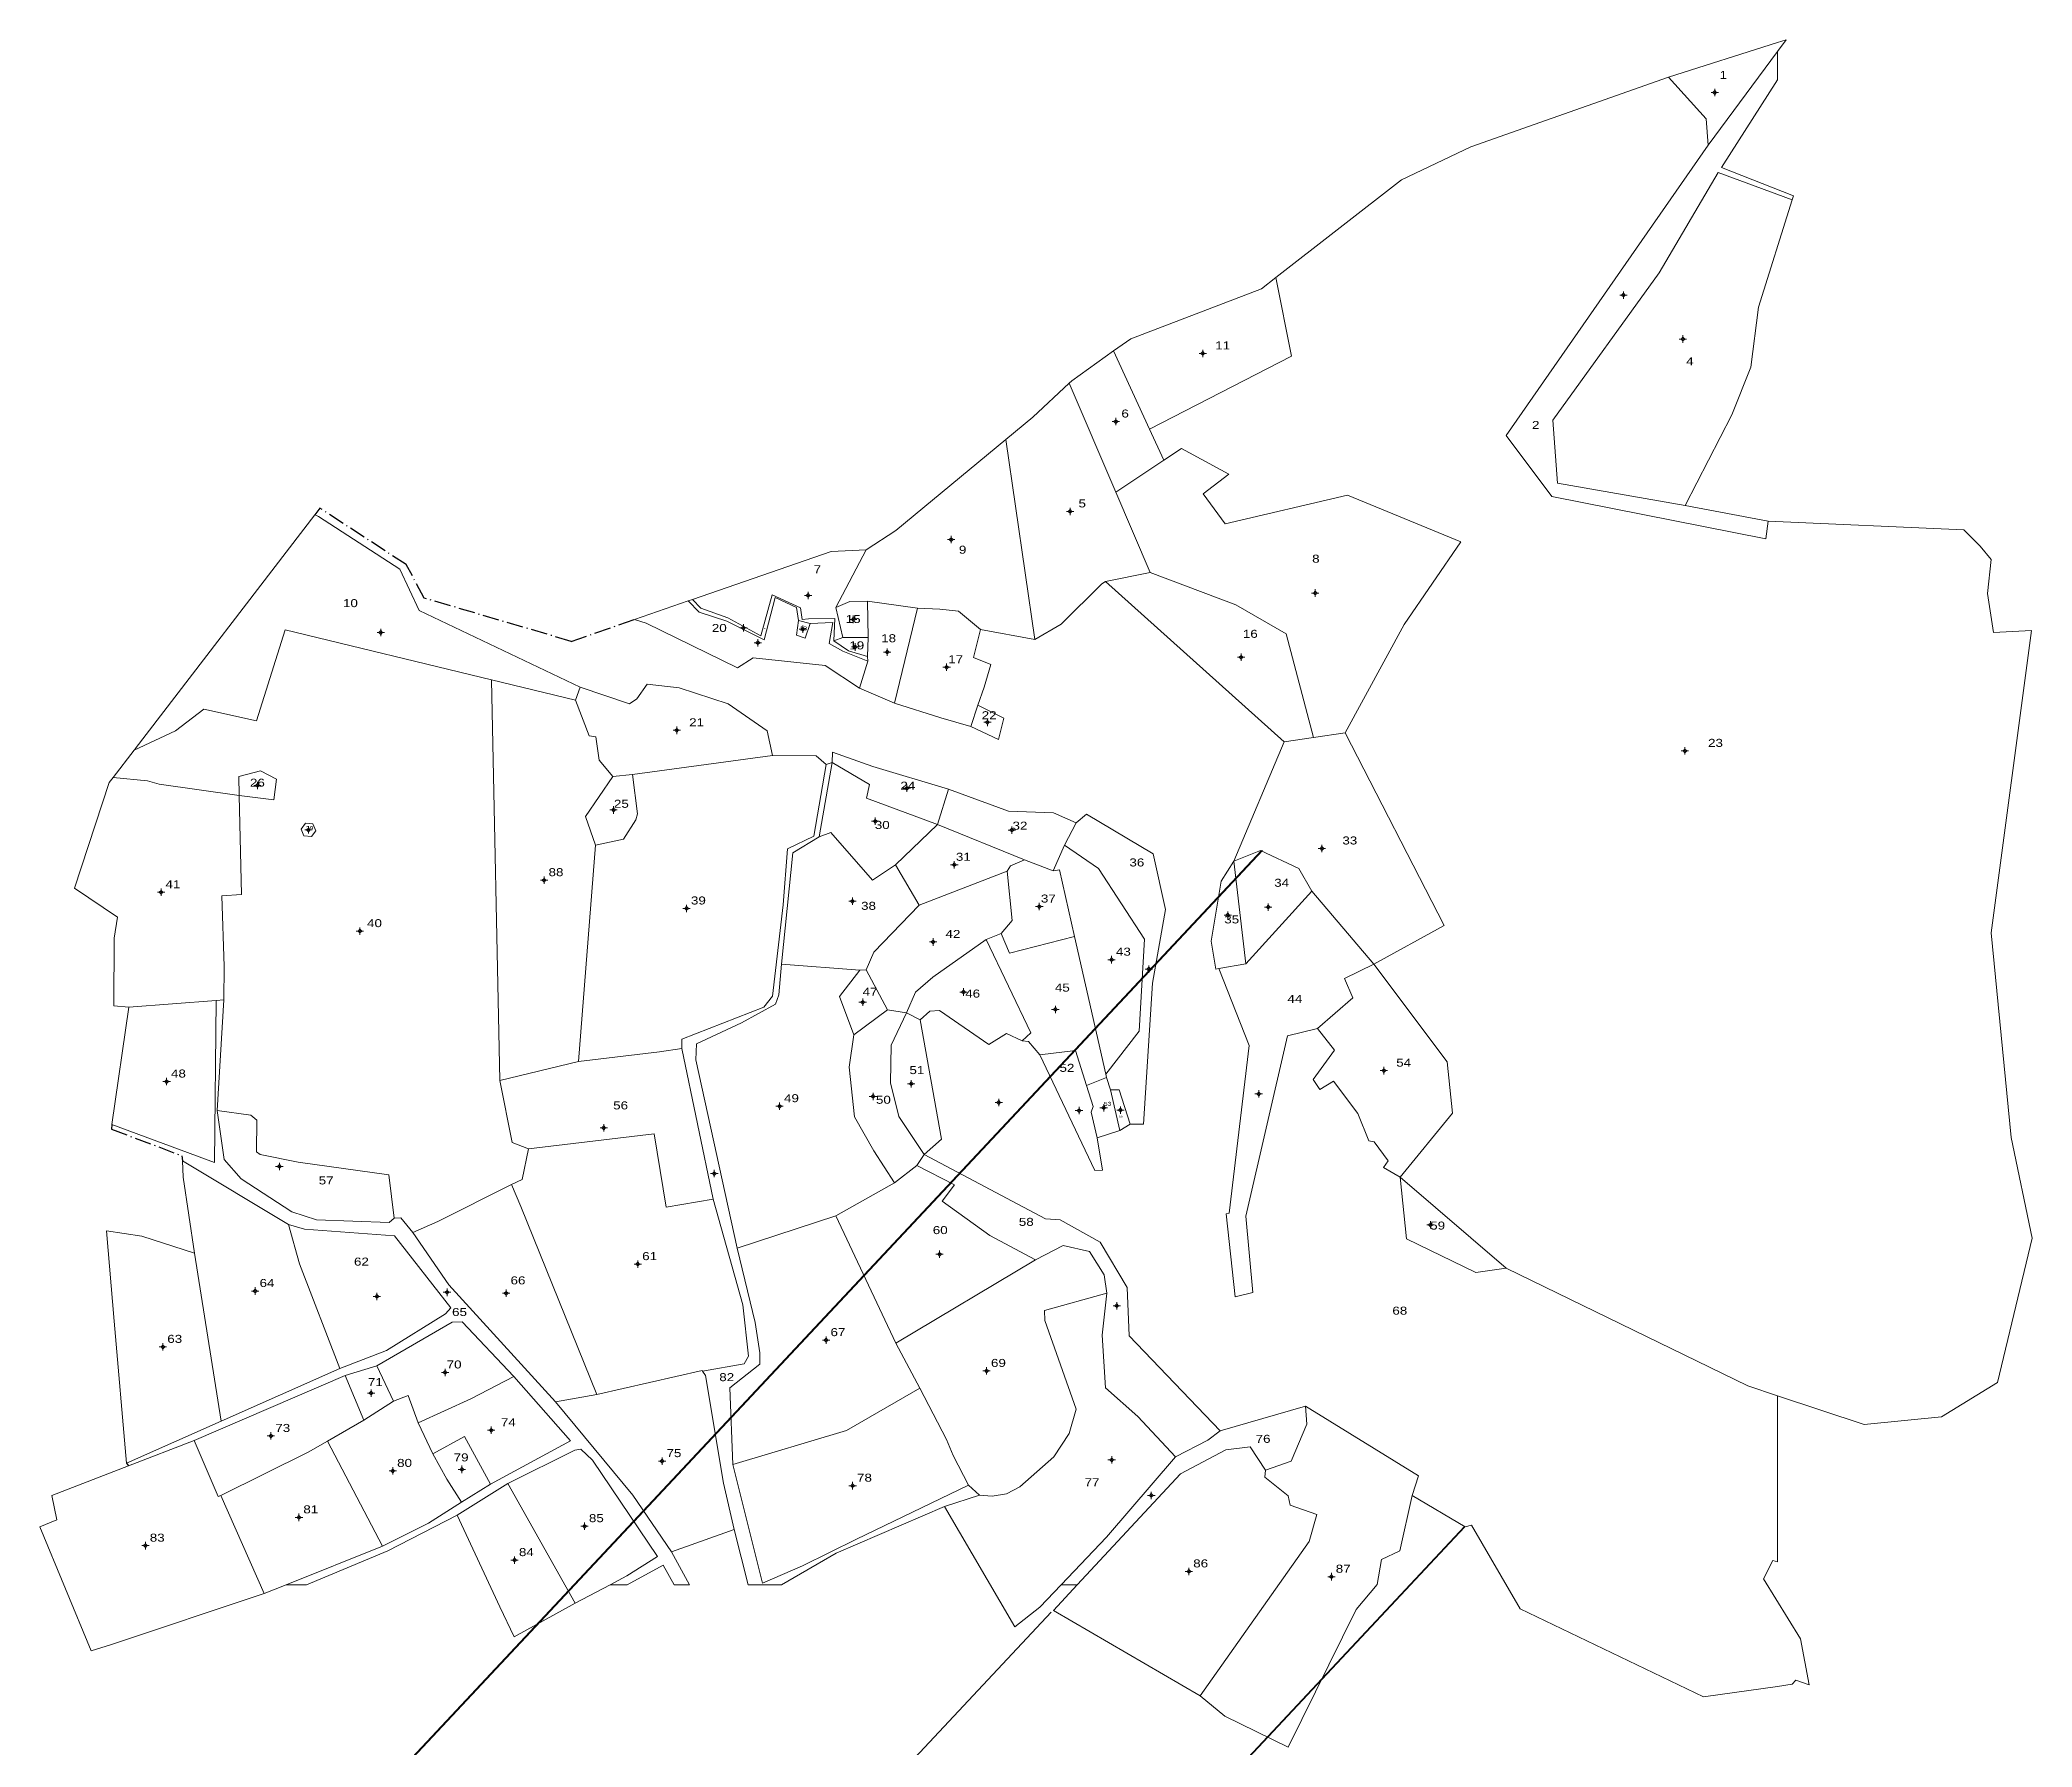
# Model space of a CAD drawing. Header units: metres. Extents: x -21474836 to 364086, y -21474836 to 1839520.
# Drawn here: x 363414 to 364086, y 1838945 to 1839520 of the extents above; entities that cross this region are included whole.
import ezdxf

# ---------------------------------------------------------------- set-up
doc = ezdxf.new("R2010")
doc.units = ezdxf.units.M
doc.header["$LTSCALE"] = 1.1
doc.linetypes.add('DOT_DASHED', pattern=[7.7, 5, -1.2, 0.3, -1.2])
doc.layers.add('10', color=7, linetype='Continuous', lineweight=13)
doc.layers.add('11', color=7, linetype='Continuous', lineweight=13)
doc.layers.add('15', color=7, linetype='Continuous')

msp = doc.modelspace()

# ---------------------------------------------------------------- texts
at = {"layer": '15'}
for s, height, width, p in [('1', 2.7, 1.25, (363980.49, 1839507.22)), ('11', 2.7, 1.25, (363810.53, 1839416.13)), ('4', 2.7, 1.25, (363969.23, 1839410.77)), ('6', 2.7, 1.25, (363778.93, 1839393.16)), ('2', 2.7, 1.25, (363917.29, 1839389.32)), ('5', 2.7, 1.25, (363764.47, 1839362.89)), ('9', 2.7, 1.25, (363724.18, 1839347.29)), ('7', 2.7, 1.25, (363675.25, 1839340.72)), ('8', 2.7, 1.25, (363843.2, 1839344.27)), ('10', 2.7, 1.25, (363516.63, 1839329.3)), ('20', 2.7, 1.25, (363640.92, 1839320.93)), ('13', 1.35, 1.25, (363670.5, 1839321.46)), ('15', 2.7, 1.25, (363686.03, 1839323.95)), ('14', 0.338, 1.3, (363658.6, 1839321.96)), ('19', 2.7, 1.25, (363687.24, 1839315.06)), ('18', 2.7, 1.25, (363697.98, 1839317.48)), ('16', 2.7, 1.25, (363819.85, 1839318.96)), ('17', 2.7, 1.25, (363720.58, 1839310.4)), ('21', 2.7, 1.25, (363633.28, 1839289.16)), ('22', 2.7, 1.25, (363731.86, 1839291.54)), ('23', 2.7, 1.25, (363976.61, 1839282.23)), ('26', 2.7, 1.25, (363485.28, 1839268.81)), ('24', 2.7, 1.25, (363704.44, 1839267.81)), ('25', 2.7, 1.25, (363607.93, 1839261.71)), ('30', 2.7, 1.25, (363695.83, 1839254.57)), ('32', 2.7, 1.25, (363742.24, 1839254.33)), ('29', 1.35, 1.25, (363504.13, 1839254.18)), ('33', 2.7, 1.25, (363853.38, 1839249.35)), ('31', 2.7, 1.25, (363723.16, 1839243.86)), ('36', 2.7, 1.25, (363781.62, 1839241.95)), ('41', 2.7, 1.25, (363456.82, 1839234.6)), ('88', 2.7, 1.25, (363585.9, 1839238.67)), ('34', 2.7, 1.25, (363830.41, 1839235.1)), ('39', 2.7, 1.25, (363633.88, 1839229.14)), ('38', 2.7, 1.25, (363691.21, 1839227.34)), ('37', 2.7, 1.25, (363751.81, 1839229.79)), ('40', 2.7, 1.25, (363524.74, 1839221.5)), ('35', 2.7, 1.25, (363813.59, 1839222.76)), ('42', 2.7, 1.25, (363719.65, 1839217.86)), ('43', 2.7, 1.25, (363777.08, 1839211.9)), ('45', 2.7, 1.25, (363756.51, 1839199.78)), ('47', 2.7, 1.25, (363691.72, 1839198.38)), ('46', 2.7, 1.25, (363726.3, 1839197.78)), ('44', 2.7, 1.25, (363834.88, 1839196)), ('52', 2.7, 1.25, (363758.06, 1839172.76)), ('54', 2.7, 1.25, (363871.53, 1839174.51)), ('48', 2.7, 1.25, (363458.68, 1839170.85)), ('51', 2.7, 1.25, (363707.5, 1839172.01)), ('56', 2.7, 1.25, (363607.68, 1839160.11)), ('49', 2.7, 1.25, (363665.24, 1839162.54)), ('50', 2.7, 1.25, (363696.22, 1839162.01)), ('53', 1.35, 1.25, (363773.02, 1839161.31)), ('55', 0.675, 1.25, (363778.16, 1839157.46)), ('57', 2.7, 1.25, (363508.45, 1839134.84)), ('58', 2.7, 1.25, (363744.36, 1839120.88)), ('59', 2.7, 1.25, (363882.98, 1839119.63)), ('60', 2.7, 1.25, (363715.37, 1839118.11)), ('62', 2.7, 1.25, (363520.34, 1839107.49)), ('61', 2.7, 1.25, (363617.45, 1839109.34)), ('64', 2.7, 1.25, (363488.52, 1839100.28)), ('66', 2.7, 1.25, (363573.09, 1839101.17)), ('65', 2.7, 1.25, (363553.39, 1839090.52)), ('68', 2.7, 1.25, (363870.23, 1839090.97)), ('63', 2.7, 1.25, (363457.43, 1839081.47)), ('67', 2.7, 1.25, (363680.91, 1839083.73)), ('70', 2.7, 1.25, (363551.57, 1839072.85)), ('69', 2.7, 1.25, (363734.98, 1839073.36)), ('71', 2.7, 1.25, (363525.01, 1839066.9)), ('82', 2.7, 1.25, (363643.42, 1839068.57)), ('74', 2.7, 1.25, (363569.84, 1839053.37)), ('73', 2.7, 1.25, (363493.82, 1839051.46)), ('76', 2.7, 1.25, (363824.16, 1839047.79)), ('80', 2.7, 1.25, (363534.87, 1839039.68)), ('79', 2.7, 1.25, (363553.93, 1839041.54)), ('75', 2.7, 1.25, (363625.64, 1839042.98)), ('78', 2.7, 1.25, (363689.84, 1839034.71)), ('77', 2.7, 1.25, (363766.51, 1839033.16)), ('81', 2.7, 1.25, (363503.27, 1839024.04)), ('85', 2.7, 1.25, (363599.5, 1839021.07)), ('83', 2.7, 1.25, (363451.53, 1839014.5)), ('84', 2.7, 1.25, (363575.92, 1839009.63)), ('86', 2.7, 1.25, (363803.13, 1839005.83)), ('87', 2.7, 1.25, (363851.15, 1839004.04))]:
    msp.add_text(s, height=height, dxfattribs=dict(at, width=width)).set_placement(p)

# ---------------------------------------------------------------- hatches: boundary and pattern name
at = {"layer": '11'}
for points in [[(363979.01, 1839502.65, 1), (363978.71, 1839502.65, 1)], [(363948.23, 1839434.41, 1), (363947.93, 1839434.41, 1)], [(363968.28, 1839419.62, 1), (363967.98, 1839419.62, 1)], [(363806.51, 1839414.78, 1), (363806.21, 1839414.78, 1)], [(363777.2, 1839391.82, 1), (363776.9, 1839391.82, 1)], [(363761.8, 1839361.54, 1), (363761.5, 1839361.54, 1)], [(363721.72, 1839352.07, 1), (363721.42, 1839352.07, 1)], [(363673.5, 1839333.24, 1), (363673.2, 1839333.24, 1)], [(363844.37, 1839334.06, 1), (363844.07, 1839334.06, 1)], [(363688.71, 1839325.19, 1), (363688.41, 1839325.19, 1)], [(363529.52, 1839320.76, 1), (363529.22, 1839320.76, 1)], [(363651.71, 1839322.31, 1), (363651.41, 1839322.31, 1)], [(363656.56, 1839317.3, 1), (363656.26, 1839317.3, 1)], [(363671.73, 1839321.85, 1), (363671.43, 1839321.85, 1)], [(363689.41, 1839315.88, 1), (363689.11, 1839315.88, 1)], [(363700.19, 1839314.15, 1), (363699.89, 1839314.15, 1)], [(363819.4, 1839312.42, 1), (363819.1, 1839312.42, 1)], [(363720.19, 1839309.06, 1), (363719.89, 1839309.06, 1)], [(363733.94, 1839290.5, 1), (363733.64, 1839290.5, 1)], [(363629.25, 1839287.81, 1), (363628.95, 1839287.81, 1)], [(363968.95, 1839280.88, 1), (363968.65, 1839280.88, 1)], [(363487.94, 1839269.25, 1), (363487.64, 1839269.25, 1)], [(363706.79, 1839268.29, 1), (363706.49, 1839268.29, 1)], [(363607.96, 1839260.98, 1), (363607.66, 1839260.98, 1)], [(363696.15, 1839257.18, 1), (363695.85, 1839257.18, 1)], [(363505.13, 1839254.28, 1), (363504.83, 1839254.28, 1)], [(363742.16, 1839254.19, 1), (363741.86, 1839254.19, 1)], [(363722.77, 1839242.52, 1), (363722.47, 1839242.52, 1)], [(363846.65, 1839248.01, 1), (363846.35, 1839248.01, 1)], [(363584.57, 1839237.32, 1), (363584.27, 1839237.32, 1)], [(363455.49, 1839233.26, 1), (363455.19, 1839233.26, 1)], [(363688.45, 1839230.22, 1), (363688.15, 1839230.22, 1)], [(363632.56, 1839227.8, 1), (363632.26, 1839227.8, 1)], [(363751.42, 1839228.44, 1), (363751.12, 1839228.44, 1)], [(363814.93, 1839225.53, 1), (363814.63, 1839225.53, 1)], [(363828.56, 1839228.24, 1), (363828.26, 1839228.24, 1)], [(363522.47, 1839220.16, 1), (363522.17, 1839220.16, 1)], [(363715.63, 1839216.51, 1), (363715.33, 1839216.51, 1)], [(363775.75, 1839210.55, 1), (363775.45, 1839210.55, 1)], [(363788.32, 1839207.35, 1), (363788.02, 1839207.35, 1)], [(363691.9, 1839196.22, 1), (363691.6, 1839196.22, 1)], [(363725.87, 1839199.65, 1), (363725.57, 1839199.65, 1)], [(363756.82, 1839193.78, 1), (363756.52, 1839193.78, 1)], [(363457.36, 1839169.5, 1), (363457.06, 1839169.5, 1)], [(363708.25, 1839168.76, 1), (363707.95, 1839168.76, 1)], [(363867.51, 1839173.17, 1), (363867.21, 1839173.17, 1)], [(363695.39, 1839164.5, 1), (363695.09, 1839164.5, 1)], [(363737.75, 1839162.43, 1), (363737.45, 1839162.43, 1)], [(363825.33, 1839165.33, 1), (363825.03, 1839165.33, 1)], [(363663.91, 1839161.2, 1), (363663.61, 1839161.2, 1)], [(363764.79, 1839159.74, 1), (363764.49, 1839159.74, 1)], [(363773.11, 1839160.66, 1), (363772.81, 1839160.66, 1)], [(363778.76, 1839159.89, 1), (363778.46, 1839159.89, 1)], [(363604.65, 1839153.91, 1), (363604.35, 1839153.91, 1)], [(363495.35, 1839140.9, 1), (363495.05, 1839140.9, 1)], [(363641.91, 1839138.5, 1), (363641.61, 1839138.5, 1)], [(363883.2, 1839121.2, 1), (363882.9, 1839121.2, 1)], [(363616.12, 1839108, 1), (363615.82, 1839108, 1)], [(363717.8, 1839111.32, 1), (363717.5, 1839111.32, 1)], [(363487.2, 1839098.94, 1), (363486.9, 1839098.94, 1)], [(363528.22, 1839097.1, 1), (363527.92, 1839097.1, 1)], [(363551.84, 1839098.5, 1), (363551.54, 1839098.5, 1)], [(363571.77, 1839098.18, 1), (363571.47, 1839098.18, 1)], [(363777.51, 1839093.98, 1), (363777.21, 1839093.98, 1)], [(363679.58, 1839082.38, 1), (363679.28, 1839082.38, 1)], [(363456.11, 1839080.12, 1), (363455.81, 1839080.12, 1)], [(363551.18, 1839071.5, 1), (363550.88, 1839071.5, 1)], [(363733.66, 1839072.02, 1), (363733.36, 1839072.02, 1)], [(363526.24, 1839064.56, 1), (363525.94, 1839064.56, 1)], [(363492.49, 1839050.12, 1), (363492.19, 1839050.12, 1)], [(363566.75, 1839052.03, 1), (363566.45, 1839052.03, 1)], [(363624.31, 1839041.63, 1), (363624.01, 1839041.63, 1)], [(363775.8, 1839042.04, 1), (363775.5, 1839042.04, 1)], [(363533.54, 1839038.34, 1), (363533.24, 1839038.34, 1)], [(363556.86, 1839038.86, 1), (363556.56, 1839038.86, 1)], [(363688.52, 1839033.36, 1), (363688.22, 1839033.36, 1)], [(363789.16, 1839030.06, 1), (363788.86, 1839030.06, 1)], [(363501.95, 1839022.7, 1), (363501.65, 1839022.7, 1)], [(363598.18, 1839019.72, 1), (363597.88, 1839019.72, 1)], [(363450.2, 1839013.16, 1), (363449.9, 1839013.16, 1)], [(363574.59, 1839008.28, 1), (363574.29, 1839008.28, 1)], [(363801.81, 1839004.49, 1), (363801.51, 1839004.49, 1)], [(363849.83, 1839002.7, 1), (363849.53, 1839002.7, 1)]]:
    msp.add_hatch(color=256, dxfattribs=at).paths.add_polyline_path(points)

# ---------------------------------------------------------------- linework, layer by layer
at = {"layer": '10'}
for p, q in [((363963.31, 1839507.81), (364000, 1839519.47)), ((364000, 1839519.47), (364002.9, 1839520.39)), ((363782.06, 1839419.72), (363826.16, 1839436.56)), ((363776.28, 1839415.6), (363782.06, 1839419.72)), ((363776.28, 1839415.6), (363788.44, 1839389.27)), ((363761.31, 1839404.72), (363777.01, 1839368.03)), ((363749.73, 1839318.36), (363740.01, 1839385.78)), ((363777.01, 1839368.03), (363793.27, 1839378.82)), ((363777.01, 1839368.03), (363788.6, 1839340.96)), ((363996.88, 1839358.27), (363968.89, 1839363.53)), ((363446.56, 1839281.57), (363507.1, 1839360.36)), ((363702.87, 1839355.09), (363692.94, 1839348.58)), ((363634.4, 1839331.87), (363681.17, 1839348)), ((363692.94, 1839348.58), (363681.17, 1839348)), ((363682.73, 1839329.21), (363692.94, 1839348.58)), ((363773.62, 1839337.96), (363833.75, 1839283.89)), ((363614.86, 1839325.13), (363632.98, 1839331.38)), ((363670.08, 1839324.81), (363674.08, 1839323.74)), ((363685.06, 1839319.1), (363682.03, 1839317.9)), ((363685.06, 1839319.1), (363693.6, 1839319.06)), ((363731.49, 1839321.79), (363749.73, 1839318.36)), ((363690.72, 1839302.03), (363693.5, 1839311.12)), ((363566.66, 1839304.76), (363594.99, 1839297.97)), ((363569.47, 1839169.88), (363566.66, 1839304.76)), ((363816.84, 1839243.69), (363833.75, 1839283.89)), ((363446.3, 1839281.15), (363439.17, 1839271.95)), ((363614.18, 1839272.87), (363661.31, 1839279.38)), ((363677.08, 1839251.98), (363681.48, 1839277.01)), ((363679.4, 1839276.31), (363681.48, 1839277.01)), ((363607.56, 1839272.25), (363614.18, 1839272.87)), ((363716.93, 1839256.1), (363720.64, 1839267.95)), ((363702.78, 1839242.47), (363716.93, 1839256.1)), ((363716.93, 1839256.1), (363746.29, 1839244.14)), ((363759.77, 1839249.1), (363763.66, 1839256.6)), ((363601.71, 1839249.09), (363595.97, 1839176.21)), ((363755.91, 1839240.43), (363759.77, 1839249.1)), ((-21474836.48, -21474836.48), (363826.12, 1839247.37)), ((-21474836.48, -21474836.48), (363826.43, 1839247.37)), ((363746.29, 1839244.14), (363755.91, 1839240.43)), ((363710.81, 1839228.93), (363740.38, 1839240.41)), ((363755.91, 1839240.43), (363758.11, 1839240.79)), ((363758.11, 1839240.79), (363763.17, 1839218.37)), ((363426.16, 1839234.68), (363440.68, 1839224.87)), ((363439.58, 1839217.84), (363440.68, 1839224.87)), ((363733.4, 1839217.35), (363738.41, 1839219.36)), ((363763.17, 1839218.37), (363773.65, 1839172)), ((363811.72, 1839207.54), (363820.83, 1839209.12)), ((363692.97, 1839207.16), (363690.76, 1839206.99)), ((363700.15, 1839193.67), (363692.97, 1839207.16)), ((363473.87, 1839196.8), (363476.52, 1839197.01)), ((363476.52, 1839197.01), (363474.21, 1839159.75)), ((363688.77, 1839185.27), (363700.15, 1839193.67)), ((363773.85, 1839170.81), (363767.12, 1839168.2)), ((363773.65, 1839172), (363773.85, 1839170.81)), ((363775.25, 1839166.74), (363773.85, 1839170.81)), ((363775.25, 1839166.74), (363778.45, 1839153.04)), ((363781.93, 1839155.09), (363778.45, 1839153.04)), ((363770.76, 1839150.5), (363778.45, 1839153.04)), ((363682.67, 1839124.28), (363702.44, 1839135.33)), ((363908.56, 1839106.63), (363872.91, 1839137.25)), ((363649.45, 1839113.38), (363682.67, 1839124.28)), ((363682.67, 1839124.28), (363702.87, 1839081.4)), ((363750.03, 1839109.48), (363702.87, 1839081.4)), ((363908.56, 1839106.63), (363990.06, 1839066.97)), ((363702.87, 1839081.4), (363711, 1839066.16)), ((363517.4, 1839070.53), (363466.54, 1839048.56)), ((363528.09, 1839073.75), (363517.4, 1839070.53)), ((363517.4, 1839070.53), (363523.63, 1839055.38)), ((363528.09, 1839073.75), (363533.6, 1839061.8)), ((363523.63, 1839055.38), (363533.6, 1839061.8)), ((363588.26, 1839061.58), (363602.16, 1839064.11)), ((363990.06, 1839066.97), (364000, 1839063.66)), ((364000, 1839063.66), (364029.15, 1839053.96)), ((363443.7, 1839040.99), (363475.57, 1839055.05)), ((363511.47, 1839048.33), (363523.63, 1839055.38)), ((363541.94, 1839054.48), (363546.96, 1839044.05)), ((363812.16, 1839051.88), (363840.92, 1839060.11)), ((363444.4, 1839040.05), (363466.54, 1839048.56)), ((363797.2, 1839043.05), (363773.92, 1839016)), ((363418.52, 1839030.09), (363444.4, 1839040.05)), ((363594.87, 1838993.8), (363572.21, 1839034.15)), ((363764.07, 1839000), (363798.81, 1839037.39)), ((363475.43, 1839030.09), (363490.13, 1838997.06)), ((363556.55, 1839027.81), (363566.34, 1839033.9)), ((363727.42, 1839033.58), (363731.13, 1839030.14)), ((363876.93, 1839030), (363894.77, 1839019.54)), ((-21474836.48, -21474836.48), (363894.48, 1839019.66)), ((-21474836.48, -21474836.48), (363894.48, 1839019.43)), ((363648.4, 1839018.56), (363653.11, 1839000)), ((363758.65, 1839000), (363773.92, 1839016)), ((363894.77, 1839019.54), (363896.95, 1839020.04)), ((363504.39, 1839000), (363497.5, 1839000)), ((363751.47, 1838992.48), (363758.65, 1839000)), ((363756.05, 1838991.37), (363764.07, 1839000)), ((363764.07, 1839000), (363758.65, 1839000)), ((-21474836.48, -21474836.48), (363755.21, 1838990.75)), ((363756.05, 1838991.37), (363805.5, 1838962.55)), ((363975.12, 1838962.22), (364000, 1838965.77)), ((364000, 1838965.77), (364004.89, 1838966.47))]:
    msp.add_line(p, q, dxfattribs=at)
at = {"layer": '10', "linetype": 'DOT_DASHED'}
for p, q in [((363632.98, 1839331.38), (363634.4, 1839331.87)), ((363446.46, 1839281.36), (363446.3, 1839281.15)), ((363446.56, 1839281.57), (363446.46, 1839281.36))]:
    msp.add_line(p, q, dxfattribs=at)
at = {"layer": '10', "linetype": 'DOT_DASHED', "lineweight": 25}
for p, q in [((363593.54, 1839317.78), (363614.86, 1839325.13)), ((363462.37, 1839144.52), (363462.53, 1839142.82)), ((363443.7, 1839040.99), (363444.4, 1839040.05))]:
    msp.add_line(p, q, dxfattribs=at)
at = {"layer": '10'}
for points in [[(363976.62, 1839484.91), (364000, 1839516.47), (364002.9, 1839520.39)], [(364000, 1839516.47), (364000, 1839506.96), (363981.12, 1839477.36), (364005.35, 1839467.81), (364004.93, 1839466.46)], [(363963.31, 1839507.81), (363896.64, 1839484.39), (363873.3, 1839473.22)], [(363963.31, 1839507.81), (363975.94, 1839493.78), (363976.62, 1839484.91)], [(364029.15, 1839053.96), (364055.21, 1839056.56), (364074.08, 1839068.17), (364085.81, 1839116.77), (364078.76, 1839150.66), (364071.97, 1839219.55), (364085.64, 1839321.44), (364072.8, 1839320.8), (364070.73, 1839333.93), (364071.95, 1839345.4), (364068.32, 1839349.86), (364062.76, 1839355.37), (363996.88, 1839358.27), (363996.06, 1839352.35), (363923.93, 1839366.57), (363908.52, 1839387.11), (363976.62, 1839484.91)], [(363826.16, 1839436.56), (363830.96, 1839440.29), (363873.3, 1839473.22)], [(363830.96, 1839440.29), (363836.25, 1839413.81), (363788.44, 1839389.27)], [(363761.31, 1839404.72), (363762.23, 1839405.58), (363776.28, 1839415.6)], [(363702.87, 1839355.09), (363740.01, 1839385.78), (363749.1, 1839393.29), (363761.31, 1839404.72)], [(363788.44, 1839389.27), (363793.27, 1839378.82), (363799.23, 1839382.78)], [(363799.23, 1839382.78), (363815.13, 1839374.09), (363806.52, 1839367.43), (363813.87, 1839357.34), (363855.12, 1839367.06), (363893.34, 1839351.31), (363874.24, 1839323.42), (363854.28, 1839286.93)], [(363596.5, 1839302.37), (363542.25, 1839328.17), (363535.8, 1839342.14), (363508.38, 1839359.88), (363507.1, 1839360.36)], [(363749.73, 1839318.36), (363758.64, 1839323.55), (363772.32, 1839337.14), (363773.62, 1839337.96)], [(363843.64, 1839285.35), (363834.39, 1839320.3), (363817.46, 1839330.09), (363788.6, 1839340.96), (363773.62, 1839337.96)], [(363632.98, 1839331.38), (363636.69, 1839327.63), (363645.94, 1839324.63), (363658.56, 1839318.3), (363662.22, 1839332.57), (363669.48, 1839329.15), (363670.08, 1839324.81)], [(363682.03, 1839317.9), (363682.36, 1839325.49), (363673.51, 1839325.37), (363671.41, 1839325.09), (363670.83, 1839329.08), (363661.29, 1839333.5), (363657.46, 1839319.62), (363646.34, 1839325.73), (363637.2, 1839328.91), (363634.4, 1839331.87)], [(363693.32, 1839331.32), (363687.41, 1839331.23), (363682.73, 1839329.21), (363685.06, 1839319.1)], [(363693.32, 1839331.32), (363710.23, 1839328.97), (363702.47, 1839296.98), (363690.72, 1839302.03)], [(363693.5, 1839311.12), (363693.39, 1839312.66), (363693.6, 1839319.06), (363693.32, 1839331.32)], [(363614.86, 1839325.13), (363618.82, 1839323.92), (363649.59, 1839308.82), (363654.85, 1839312.23), (363679.12, 1839309.63), (363690.72, 1839302.03)], [(363670.08, 1839324.81), (363669.5, 1839319.87), (363672.42, 1839318.89), (363674.08, 1839323.74), (363681.72, 1839324.09), (363680.47, 1839317.07), (363685.01, 1839314.42), (363693.5, 1839311.12)], [(363710.23, 1839328.97), (363717.73, 1839328.6), (363723.98, 1839327.96), (363731.49, 1839321.79), (363729.11, 1839312.31), (363734.94, 1839309.93), (363732.68, 1839302.3), (363730.58, 1839296.25)], [(363446.3, 1839281.15), (363460.22, 1839287.67), (363469.77, 1839294.92), (363487.47, 1839291.03), (363497.18, 1839321.66), (363566.66, 1839304.76)], [(363682.03, 1839317.9), (363687, 1839314.55), (363693.39, 1839312.66)], [(363594.99, 1839297.97), (363596.5, 1839302.37), (363613.21, 1839296.7), (363615.65, 1839298.36), (363619.14, 1839303.37), (363629.9, 1839302.07), (363646.45, 1839296.69), (363659.53, 1839287.69), (363661.31, 1839279.38)], [(363607.56, 1839272.25), (363602.99, 1839277.72), (363601.8, 1839285.56), (363599.58, 1839285.9), (363594.99, 1839297.97)], [(363728.15, 1839289.15), (363718.1, 1839291.96), (363702.47, 1839296.98)], [(363833.75, 1839283.89), (363843.64, 1839285.35), (363854.28, 1839286.93)], [(363854.28, 1839286.93), (363887.71, 1839222.08), (363863.93, 1839209.09)], [(363630.78, 1839180.61), (363630.83, 1839183.73), (363658.4, 1839194.52), (363661.41, 1839198.27), (363664.92, 1839228.98), (363666.39, 1839247.86), (363675.3, 1839252.14), (363679.4, 1839276.31), (363676.05, 1839279.18), (363661.31, 1839279.38)], [(363681.48, 1839277.01), (363681.57, 1839280.48), (363695.17, 1839275.57), (363720.64, 1839267.95)], [(363681.48, 1839277.01), (363694.07, 1839269.61), (363693.06, 1839264.97), (363716.93, 1839256.1)], [(363439.17, 1839271.95), (363437.89, 1839270.28), (363426.16, 1839234.68)], [(363439.17, 1839271.95), (363450.72, 1839270.74), (363454.64, 1839269.71), (363481.66, 1839265.82)], [(363601.71, 1839249.09), (363598.35, 1839258.74), (363607.56, 1839272.25)], [(363601.71, 1839249.09), (363611.16, 1839251.12), (363615.28, 1839257.68), (363615.91, 1839259.68), (363614.18, 1839272.87)], [(363476.52, 1839197.01), (363476.63, 1839208.22), (363475.82, 1839232.07), (363482.43, 1839232.51), (363481.66, 1839265.82)], [(363720.64, 1839267.95), (363740.93, 1839260.56), (363756.04, 1839260.05), (363763.66, 1839256.6)], [(363763.66, 1839256.6), (363767.22, 1839259.6), (363789.61, 1839246.18), (363793.75, 1839227.49), (363789.44, 1839202.61), (363786.37, 1839155.17), (363781.93, 1839155.09)], [(363690.76, 1839206.99), (363664.36, 1839209.02), (363668.23, 1839246.52), (363677.08, 1839251.98)], [(363677.08, 1839251.98), (363681.02, 1839253.44), (363695.08, 1839237.36), (363702.78, 1839242.47)], [(363773.65, 1839172), (363784.86, 1839186.48), (363786.67, 1839217.49), (363771.22, 1839241.27), (363759.77, 1839249.1)], [(363702.78, 1839242.47), (363710.81, 1839228.93), (363695.46, 1839213.13), (363692.97, 1839207.16)], [(363740.38, 1839240.41), (363741.59, 1839242.17), (363746.29, 1839244.14)], [(363811.72, 1839207.54), (363810.73, 1839207.37), (363809.18, 1839216.77), (363812.52, 1839237), (363816.84, 1839243.69)], [(363816.84, 1839243.69), (363825.81, 1839247.37), (363838.76, 1839241.27)], [(363838.76, 1839241.27), (363843.11, 1839233.65), (363820.83, 1839209.12), (363816.84, 1839243.69)], [(363763.17, 1839218.37), (363741.22, 1839212.75), (363738.41, 1839219.36), (363742.15, 1839223.7), (363740.38, 1839240.41)], [(363843.11, 1839233.65), (363863.93, 1839209.09), (363854.12, 1839204.24), (363856.86, 1839197.74), (363844.96, 1839187.31)], [(363439.58, 1839217.84), (363439.4, 1839195.05), (363444.47, 1839194.56)], [(363706.5, 1839192.61), (363709.56, 1839199.59), (363715.37, 1839204.62), (363733.4, 1839217.35), (363748.36, 1839185.9), (363745.51, 1839183.22), (363740.22, 1839185.72), (363734.22, 1839181.95), (363717.58, 1839193.39), (363714.37, 1839193.18), (363711.14, 1839190.3)], [(363664.36, 1839209.02), (363663.48, 1839198.68), (363662.4, 1839195.6), (363650.97, 1839189.24), (363635.73, 1839182.24), (363635.53, 1839176.81), (363649.45, 1839113.38)], [(363863.93, 1839209.09), (363888.66, 1839176.1), (363890.51, 1839158.81), (363872.91, 1839137.25)], [(363690.76, 1839206.99), (363683.97, 1839198.2), (363688.77, 1839185.27)], [(363811.72, 1839207.54), (363821.95, 1839181.68), (363815.26, 1839125.13), (363814.28, 1839124.95), (363817.24, 1839097.01), (363823.24, 1839098.44), (363820.83, 1839124.11), (363834.86, 1839184.88), (363844.96, 1839187.31)], [(363700.15, 1839193.67), (363706.5, 1839192.61), (363701.4, 1839181.73), (363701.11, 1839169.11), (363703.94, 1839157.72), (363712.49, 1839144.91), (363709.98, 1839141.25), (363702.44, 1839135.33), (363695.55, 1839146.15), (363688.96, 1839157.61), (363687.15, 1839174.35), (363688.77, 1839185.27)], [(363706.5, 1839192.61), (363711.14, 1839190.3), (363718.36, 1839150.05), (363712.49, 1839144.91)], [(363745.51, 1839183.22), (363747.66, 1839183.01), (363751.45, 1839178.5)], [(363872.91, 1839137.25), (363867.2, 1839140.5), (363868.87, 1839142.74), (363864.14, 1839149.21), (363862.25, 1839149.58), (363858.55, 1839158.7), (363850.37, 1839169.67), (363845.75, 1839166.83), (363843.55, 1839170.16), (363850.77, 1839180.09), (363844.96, 1839187.31)], [(363781.93, 1839155.09), (363778.17, 1839166.68), (363775.25, 1839166.74)], [(363533.87, 1839123.48), (363532.09, 1839138.02), (363501.48, 1839142.36), (363488.75, 1839144.91), (363487.47, 1839145.87), (363487.63, 1839156.44), (363485.62, 1839158.14), (363474.21, 1839159.75)], [(363533.87, 1839123.48), (363532.2, 1839122.05), (363507.71, 1839122.96), (363499.45, 1839125.58), (363482.33, 1839136.78), (363476.55, 1839143.2), (363474.21, 1839159.75)], [(363462.53, 1839142.82), (363498.27, 1839121.34), (363501.96, 1839108.04), (363515.55, 1839072.86), (363475.57, 1839055.05), (363466.6, 1839111.66)], [(363466.6, 1839111.66), (363462.8, 1839137.3), (363462.53, 1839142.82)], [(363579.09, 1839146.85), (363576.97, 1839136.5), (363573.37, 1839134.78)], [(363797.2, 1839043.05), (363808.02, 1839048.7), (363812.16, 1839051.88), (363781.57, 1839083.89), (363780.89, 1839100.11), (363771.72, 1839115.43), (363758.32, 1839122.97), (363753.36, 1839123.2), (363712.49, 1839144.91)], [(363709.98, 1839141.25), (363722.73, 1839134.71), (363718.57, 1839129.22), (363734.62, 1839117.59), (363750.03, 1839109.48)], [(363872.91, 1839137.25), (363874.98, 1839116.49), (363898.33, 1839105.15), (363908.56, 1839106.63)], [(363540.12, 1839118.66), (363548.61, 1839122.3), (363573.37, 1839134.78)], [(363573.37, 1839134.78), (363576.6, 1839127.45), (363602.16, 1839064.11)], [(363637.74, 1839071.99), (363651.86, 1839074.42), (363653.3, 1839076.94), (363651.32, 1839094.29), (363641.39, 1839129.88)], [(363533.87, 1839123.48), (363536.13, 1839123.64), (363540.12, 1839118.66)], [(363466.6, 1839111.66), (363448.88, 1839117.36), (363436.95, 1839119.26)], [(363436.95, 1839119.26), (363439.58, 1839088.73), (363443.7, 1839040.99)], [(363515.55, 1839072.86), (363531.31, 1839078.94), (363551.19, 1839091.2), (363552.92, 1839093.3), (363534.04, 1839117.54), (363503.72, 1839119.75), (363498.27, 1839121.34)], [(363540.12, 1839118.66), (363552.27, 1839100.97), (363588.26, 1839061.58)], [(363649.45, 1839113.38), (363655.49, 1839088.31), (363657.15, 1839078.16), (363657.11, 1839074.24), (363647.01, 1839066.36), (363647.99, 1839040.48)], [(363797.2, 1839043.05), (363784.42, 1839056.72), (363773.57, 1839066.28), (363772.44, 1839084.09), (363774.05, 1839098.23), (363773.11, 1839104.41), (363768.15, 1839112.3), (363759.27, 1839114.24), (363750.03, 1839109.48)], [(363731.13, 1839030.14), (363735.36, 1839029.79), (363740.26, 1839030.66), (363744.73, 1839032.94), (363756.12, 1839043.06), (363761.37, 1839050.92), (363763.68, 1839059.18), (363753.12, 1839089.02), (363753.06, 1839092.39), (363774.05, 1839098.23)], [(363528.09, 1839073.75), (363553.41, 1839088.41), (363556.76, 1839088.53), (363574.22, 1839070.16)], [(363541.94, 1839054.48), (363559.66, 1839062.57), (363574.22, 1839070.16)], [(363566.34, 1839033.9), (363593.25, 1839048.42), (363574.22, 1839070.16)], [(363637.74, 1839071.99), (363638.78, 1839070.45), (363644.8, 1839034.2), (363648.4, 1839018.56), (363627.32, 1839011.08), (363614.25, 1839030.16), (363588.26, 1839061.58)], [(363637.74, 1839071.99), (363637.61, 1839072.18), (363602.16, 1839064.11)], [(363533.6, 1839061.8), (363538.6, 1839063.72), (363541.94, 1839054.48)], [(363647.99, 1839040.48), (363686.31, 1839051.94), (363711, 1839066.16)], [(363711, 1839066.16), (363720.03, 1839048.91), (363722.24, 1839043.51), (363727.42, 1839033.58)], [(364007.77, 1838981.73), (363995.31, 1839001.97), (363998.38, 1839008.18), (364000, 1839007.73), (364000, 1839063.66)], [(363827.46, 1839038.59), (363836.11, 1839041.66), (363841.37, 1839054.03), (363840.92, 1839060.11), (363879.02, 1839036.63), (363876.93, 1839030), (363872.76, 1839011.39), (363866.55, 1839008.47), (363865.08, 1839000.05), (363858.08, 1838991.67), (363835.15, 1838945.29), (363813.78, 1838955.69), (363805.5, 1838962.55)], [(363511.47, 1839048.33), (363504.93, 1839044.63), (363475.43, 1839030.09), (363474.63, 1839029.7), (363466.54, 1839048.56)], [(363546.96, 1839044.05), (363551.61, 1839035.55), (363556.55, 1839027.81), (363545.48, 1839020.75), (363529.97, 1839012.95), (363511.47, 1839048.33)], [(363566.34, 1839033.9), (363557.59, 1839049.91), (363546.96, 1839044.05)], [(363572.21, 1839034.15), (363594.73, 1839045.37), (363596.76, 1839045.64), (363600.75, 1839041.91), (363622.6, 1839009.56), (363612.27, 1839002.97)], [(363827.46, 1839038.59), (363822.32, 1839046.43), (363814.06, 1839045.45), (363798.81, 1839037.39)], [(363594.87, 1838993.8), (363574.32, 1838982.41), (363569.44, 1838992.54), (363555.11, 1839023.47), (363572.21, 1839034.15)], [(363647.99, 1839040.48), (363657.94, 1839000.57), (363671.48, 1839006.34), (363689.64, 1839015.32), (363727.42, 1839033.58)], [(363827.46, 1839038.59), (363827.23, 1839036.28), (363835.08, 1839029.95), (363835.84, 1839026.84), (363844.79, 1839023.68), (363842.17, 1839014.56), (363805.5, 1838962.55)], [(363418.52, 1839030.09), (363420.25, 1839021.82), (363414.49, 1839019.55), (363431.8, 1838977.75)], [(363751.47, 1838992.48), (363742.99, 1838985.84), (363719.36, 1839026.31), (363731.13, 1839030.14)], [(363555.11, 1839023.47), (363531.71, 1839011.4), (363504.39, 1839000)], [(363664.36, 1839000), (363682.87, 1839010.66), (363719.36, 1839026.31)], [(363896.95, 1839020.04), (363913.32, 1838991.86), (363975.12, 1838962.22)], [(363490.13, 1838997.06), (363497.5, 1839000), (363529.97, 1839012.95)], [(363627.32, 1839011.08), (363633.34, 1839000), (363628.24, 1839000), (363624.48, 1839006.6), (363612.43, 1839000), (363606.63, 1839000)], [(363594.87, 1838993.8), (363606.63, 1839000), (363612.27, 1839002.97)], [(363490.13, 1838997.06), (363438.26, 1838979.74), (363431.8, 1838977.75)], [(363653.11, 1839000), (363658.08, 1839000), (363664.36, 1839000)], [(364007.77, 1838981.73), (364010.62, 1838966.26), (364006.14, 1838967.9), (364004.89, 1838966.47)]]:
    msp.add_lwpolyline(points, dxfattribs=at)
for points in [[(364004.93, 1839466.46), (363979.98, 1839475.72), (363960.12, 1839441.92), (363924.28, 1839392.3), (363925.84, 1839371.07), (363968.89, 1839363.53), (363984.61, 1839394.05), (363991.04, 1839410.14), (363993.62, 1839430.38)], [(363730.58, 1839296.25), (363728.15, 1839289.15), (363737.57, 1839284.75), (363739.32, 1839291.9)], [(363481.66, 1839265.82), (363481.57, 1839272.24), (363488.88, 1839274.11), (363494.24, 1839271.33), (363493.3, 1839264.39)], [(363507.46, 1839254), (363505.98, 1839251.99), (363503.49, 1839252.27), (363502.5, 1839254.56), (363503.98, 1839256.57), (363506.47, 1839256.29)], [(363473.87, 1839196.8), (363444.47, 1839194.56), (363438.73, 1839155.03), (363473.29, 1839142.2)], [(363595.97, 1839176.21), (363623.23, 1839179.55), (363630.78, 1839180.61), (363641.39, 1839129.88), (363625.5, 1839127.21), (363621.47, 1839151.88), (363579.09, 1839146.85), (363573.6, 1839148.98), (363569.47, 1839169.88)], [(363751.45, 1839178.5), (363763.5, 1839180.01), (363767.12, 1839168.2), (363769.39, 1839161.04), (363768.76, 1839159.23), (363770.76, 1839150.5), (363772.59, 1839139.7), (363769.95, 1839139.48)]]:
    msp.add_lwpolyline(points, close=True, dxfattribs=at)
at = {"layer": '10', "linetype": 'DOT_DASHED', "lineweight": 25}
for points in [[(363593.54, 1839317.78), (363544.03, 1839332.34), (363537.94, 1839343.61), (363508.88, 1839362.64), (363507.1, 1839360.36)], [(363438.73, 1839155.03), (363438.68, 1839153.44), (363462.37, 1839144.52)]]:
    msp.add_lwpolyline(points, dxfattribs=at)
at = {"layer": '11'}
for p, q in [((363978.24, 1839502.65), (363977.61, 1839502.65)), ((363978.86, 1839503.9), (363978.86, 1839503.28)), ((363978.86, 1839502.02), (363978.86, 1839501.4)), ((363980.11, 1839502.65), (363979.48, 1839502.65)), ((363947.46, 1839434.41), (363946.83, 1839434.41)), ((363948.08, 1839435.66), (363948.08, 1839435.04)), ((363948.08, 1839433.78), (363948.08, 1839433.16)), ((363949.33, 1839434.41), (363948.7, 1839434.41)), ((363967.5, 1839419.62), (363966.88, 1839419.62)), ((363968.13, 1839420.87), (363968.13, 1839420.24)), ((363968.13, 1839419), (363968.13, 1839418.37)), ((363969.38, 1839419.62), (363968.76, 1839419.62)), ((363805.74, 1839414.78), (363805.11, 1839414.78)), ((363806.36, 1839416.03), (363806.36, 1839415.4)), ((363806.36, 1839414.16), (363806.36, 1839413.53)), ((363807.61, 1839414.78), (363806.98, 1839414.78)), ((363776.42, 1839391.82), (363775.8, 1839391.82)), ((363777.05, 1839393.07), (363777.05, 1839392.44)), ((363777.05, 1839391.2), (363777.05, 1839390.57)), ((363778.3, 1839391.82), (363777.68, 1839391.82)), ((363761.02, 1839361.54), (363760.4, 1839361.54)), ((363761.65, 1839362.79), (363761.65, 1839362.16)), ((363761.65, 1839360.92), (363761.65, 1839360.29)), ((363762.9, 1839361.54), (363762.28, 1839361.54)), ((363720.94, 1839352.07), (363720.32, 1839352.07)), ((363721.57, 1839353.32), (363721.57, 1839352.7)), ((363721.57, 1839351.44), (363721.57, 1839350.82)), ((363722.82, 1839352.07), (363722.2, 1839352.07)), ((363672.72, 1839333.24), (363672.1, 1839333.24)), ((363673.35, 1839334.49), (363673.35, 1839333.86)), ((363673.35, 1839332.62), (363673.35, 1839331.99)), ((363674.6, 1839333.24), (363673.98, 1839333.24)), ((363843.6, 1839334.06), (363842.97, 1839334.06)), ((363844.22, 1839335.31), (363844.22, 1839334.68)), ((363844.22, 1839333.44), (363844.22, 1839332.81)), ((363845.47, 1839334.06), (363844.84, 1839334.06)), ((363651.56, 1839323.56), (363651.56, 1839322.94)), ((363671.58, 1839323.1), (363671.58, 1839322.48)), ((363687.94, 1839325.19), (363687.31, 1839325.19)), ((363688.56, 1839326.44), (363688.56, 1839325.82)), ((363688.56, 1839324.56), (363688.56, 1839323.94)), ((363689.81, 1839325.19), (363689.18, 1839325.19)), ((363528.74, 1839320.76), (363528.12, 1839320.76)), ((363529.37, 1839322.01), (363529.37, 1839321.38)), ((363529.37, 1839320.14), (363529.37, 1839319.51)), ((363530.62, 1839320.76), (363530, 1839320.76)), ((363650.94, 1839322.31), (363650.31, 1839322.31)), ((363651.56, 1839321.68), (363651.56, 1839321.06)), ((363652.81, 1839322.31), (363652.18, 1839322.31)), ((363655.78, 1839317.3), (363655.16, 1839317.3)), ((363656.41, 1839318.55), (363656.41, 1839317.92)), ((363656.41, 1839316.68), (363656.41, 1839316.05)), ((363657.66, 1839317.3), (363657.04, 1839317.3)), ((363670.96, 1839321.85), (363670.33, 1839321.85)), ((363671.58, 1839321.22), (363671.58, 1839320.6)), ((363672.83, 1839321.85), (363672.2, 1839321.85)), ((363689.26, 1839317.13), (363689.26, 1839316.5)), ((363688.64, 1839315.88), (363688.01, 1839315.88)), ((363689.26, 1839315.26), (363689.26, 1839314.63)), ((363690.51, 1839315.88), (363689.88, 1839315.88)), ((363699.42, 1839314.15), (363698.79, 1839314.15)), ((363700.04, 1839315.4), (363700.04, 1839314.78)), ((363700.04, 1839313.52), (363700.04, 1839312.9)), ((363701.29, 1839314.15), (363700.66, 1839314.15)), ((363720.04, 1839310.31), (363720.04, 1839309.68)), ((363818.62, 1839312.42), (363818, 1839312.42)), ((363819.25, 1839313.67), (363819.25, 1839313.04)), ((363819.25, 1839311.8), (363819.25, 1839311.17)), ((363820.5, 1839312.42), (363819.88, 1839312.42)), ((363719.42, 1839309.06), (363718.79, 1839309.06)), ((363720.04, 1839308.44), (363720.04, 1839307.81)), ((363721.29, 1839309.06), (363720.66, 1839309.06)), ((363733.16, 1839290.5), (363732.54, 1839290.5)), ((363733.79, 1839291.75), (363733.79, 1839291.12)), ((363733.79, 1839289.88), (363733.79, 1839289.25)), ((363735.04, 1839290.5), (363734.42, 1839290.5)), ((363628.48, 1839287.81), (363627.85, 1839287.81)), ((363629.1, 1839289.06), (363629.1, 1839288.44)), ((363629.1, 1839287.18), (363629.1, 1839286.56)), ((363630.35, 1839287.81), (363629.72, 1839287.81)), ((363968.18, 1839280.88), (363967.55, 1839280.88)), ((363968.8, 1839282.13), (363968.8, 1839281.5)), ((363968.8, 1839280.26), (363968.8, 1839279.63)), ((363970.05, 1839280.88), (363969.42, 1839280.88)), ((363487.16, 1839269.25), (363486.54, 1839269.25)), ((363487.79, 1839270.5), (363487.79, 1839269.88)), ((363489.04, 1839269.25), (363488.42, 1839269.25)), ((363706.64, 1839269.54), (363706.64, 1839268.92)), ((363487.79, 1839268.62), (363487.79, 1839268)), ((363706.02, 1839268.29), (363705.39, 1839268.29)), ((363706.64, 1839267.66), (363706.64, 1839267.04)), ((363707.89, 1839268.29), (363707.26, 1839268.29)), ((363607.18, 1839260.98), (363606.56, 1839260.98)), ((363607.81, 1839262.23), (363607.81, 1839261.6)), ((363607.81, 1839260.36), (363607.81, 1839259.73)), ((363609.06, 1839260.98), (363608.44, 1839260.98)), ((363695.38, 1839257.18), (363694.75, 1839257.18)), ((363696, 1839258.43), (363696, 1839257.8)), ((363696, 1839256.56), (363696, 1839255.93)), ((363697.25, 1839257.18), (363696.62, 1839257.18)), ((363504.36, 1839254.28), (363503.73, 1839254.28)), ((363504.98, 1839255.53), (363504.98, 1839254.9)), ((363504.98, 1839253.66), (363504.98, 1839253.03)), ((363506.23, 1839254.28), (363505.6, 1839254.28)), ((363741.38, 1839254.19), (363740.76, 1839254.19)), ((363742.01, 1839255.44), (363742.01, 1839254.82)), ((363742.01, 1839253.56), (363742.01, 1839252.94)), ((363743.26, 1839254.19), (363742.64, 1839254.19)), ((363846.5, 1839249.26), (363846.5, 1839248.64)), ((363722, 1839242.52), (363721.37, 1839242.52)), ((363722.62, 1839243.77), (363722.62, 1839243.14)), ((363723.87, 1839242.52), (363723.24, 1839242.52)), ((363845.88, 1839248.01), (363845.25, 1839248.01)), ((363846.5, 1839247.38), (363846.5, 1839246.76)), ((363847.75, 1839248.01), (363847.12, 1839248.01)), ((363583.8, 1839237.32), (363583.17, 1839237.32)), ((363584.42, 1839238.57), (363584.42, 1839237.94)), ((363584.42, 1839236.7), (363584.42, 1839236.07)), ((363585.67, 1839237.32), (363585.04, 1839237.32)), ((363722.62, 1839241.9), (363722.62, 1839241.27)), ((363454.72, 1839233.26), (363454.09, 1839233.26)), ((363455.34, 1839234.51), (363455.34, 1839233.88)), ((363455.34, 1839232.64), (363455.34, 1839232.01)), ((363456.59, 1839233.26), (363455.96, 1839233.26)), ((363632.41, 1839229.05), (363632.41, 1839228.42)), ((363687.68, 1839230.22), (363687.05, 1839230.22)), ((363688.3, 1839231.47), (363688.3, 1839230.84)), ((363688.3, 1839229.6), (363688.3, 1839228.97)), ((363689.55, 1839230.22), (363688.92, 1839230.22)), ((363751.27, 1839229.69), (363751.27, 1839229.06)), ((363828.41, 1839229.49), (363828.41, 1839228.86)), ((363631.78, 1839227.8), (363631.16, 1839227.8)), ((363632.41, 1839227.18), (363632.41, 1839226.55)), ((363633.66, 1839227.8), (363633.04, 1839227.8)), ((363750.64, 1839228.44), (363750.02, 1839228.44)), ((363751.27, 1839227.82), (363751.27, 1839227.19)), ((363752.52, 1839228.44), (363751.9, 1839228.44)), ((363814.16, 1839225.53), (363813.53, 1839225.53)), ((363814.78, 1839226.78), (363814.78, 1839226.16)), ((363814.78, 1839224.9), (363814.78, 1839224.28)), ((363816.03, 1839225.53), (363815.4, 1839225.53)), ((363827.78, 1839228.24), (363827.16, 1839228.24)), ((363828.41, 1839227.62), (363828.41, 1839226.99)), ((363829.66, 1839228.24), (363829.04, 1839228.24)), ((363521.7, 1839220.16), (363521.07, 1839220.16)), ((363522.32, 1839221.41), (363522.32, 1839220.78)), ((363522.32, 1839219.54), (363522.32, 1839218.91)), ((363523.57, 1839220.16), (363522.94, 1839220.16)), ((363714.86, 1839216.51), (363714.23, 1839216.51)), ((363715.48, 1839217.76), (363715.48, 1839217.14)), ((363715.48, 1839215.88), (363715.48, 1839215.26)), ((363716.73, 1839216.51), (363716.1, 1839216.51)), ((363774.98, 1839210.55), (363774.35, 1839210.55)), ((363775.6, 1839211.8), (363775.6, 1839211.18)), ((363775.6, 1839209.92), (363775.6, 1839209.3)), ((363776.85, 1839210.55), (363776.22, 1839210.55)), ((363787.54, 1839207.35), (363786.92, 1839207.35)), ((363788.17, 1839208.6), (363788.17, 1839207.98)), ((363788.17, 1839206.72), (363788.17, 1839206.1)), ((363789.42, 1839207.35), (363788.8, 1839207.35)), ((363691.12, 1839196.22), (363690.5, 1839196.22)), ((363691.75, 1839197.47), (363691.75, 1839196.84)), ((363691.75, 1839195.6), (363691.75, 1839194.97)), ((363693, 1839196.22), (363692.38, 1839196.22)), ((363725.1, 1839199.65), (363724.47, 1839199.65)), ((363725.72, 1839200.9), (363725.72, 1839200.28)), ((363725.72, 1839199.02), (363725.72, 1839198.4)), ((363726.97, 1839199.65), (363726.34, 1839199.65)), ((363756.04, 1839193.78), (363755.42, 1839193.78)), ((363756.67, 1839195.03), (363756.67, 1839194.4)), ((363756.67, 1839193.16), (363756.67, 1839192.53)), ((363757.92, 1839193.78), (363757.3, 1839193.78)), ((363456.58, 1839169.5), (363455.96, 1839169.5)), ((363457.21, 1839170.75), (363457.21, 1839170.12)), ((363457.21, 1839168.88), (363457.21, 1839168.25)), ((363458.46, 1839169.5), (363457.84, 1839169.5)), ((363707.48, 1839168.76), (363706.85, 1839168.76)), ((363708.1, 1839170.01), (363708.1, 1839169.38)), ((363709.35, 1839168.76), (363708.72, 1839168.76)), ((363866.74, 1839173.17), (363866.11, 1839173.17)), ((363867.36, 1839174.42), (363867.36, 1839173.8)), ((363867.36, 1839172.54), (363867.36, 1839171.92)), ((363868.61, 1839173.17), (363867.98, 1839173.17)), ((363663.76, 1839162.45), (363663.76, 1839161.82)), ((363694.62, 1839164.5), (363693.99, 1839164.5)), ((363695.24, 1839165.75), (363695.24, 1839165.12)), ((363695.24, 1839163.88), (363695.24, 1839163.25)), ((363696.49, 1839164.5), (363695.86, 1839164.5)), ((363708.1, 1839168.14), (363708.1, 1839167.51)), ((363736.98, 1839162.43), (363736.35, 1839162.43)), ((363737.6, 1839163.68), (363737.6, 1839163.06)), ((363737.6, 1839161.8), (363737.6, 1839161.18)), ((363738.85, 1839162.43), (363738.22, 1839162.43)), ((363772.96, 1839161.91), (363772.96, 1839161.28)), ((363824.56, 1839165.33), (363823.93, 1839165.33)), ((363825.18, 1839166.58), (363825.18, 1839165.96)), ((363825.18, 1839164.7), (363825.18, 1839164.08)), ((363826.43, 1839165.33), (363825.8, 1839165.33)), ((363604.5, 1839155.16), (363604.5, 1839154.54)), ((363663.14, 1839161.2), (363662.51, 1839161.2)), ((363663.76, 1839160.58), (363663.76, 1839159.95)), ((363665.01, 1839161.2), (363664.38, 1839161.2)), ((363764.02, 1839159.74), (363763.39, 1839159.74)), ((363764.64, 1839160.99), (363764.64, 1839160.36)), ((363764.64, 1839159.12), (363764.64, 1839158.49)), ((363765.89, 1839159.74), (363765.26, 1839159.74)), ((363772.34, 1839160.66), (363771.71, 1839160.66)), ((363772.96, 1839160.04), (363772.96, 1839159.41)), ((363774.21, 1839160.66), (363773.58, 1839160.66)), ((363777.98, 1839159.89), (363777.36, 1839159.89)), ((363778.61, 1839161.14), (363778.61, 1839160.52)), ((363778.61, 1839159.26), (363778.61, 1839158.64)), ((363779.86, 1839159.89), (363779.24, 1839159.89)), ((363603.88, 1839153.91), (363603.25, 1839153.91)), ((363604.5, 1839153.28), (363604.5, 1839152.66)), ((363605.75, 1839153.91), (363605.12, 1839153.91)), ((363495.2, 1839142.15), (363495.2, 1839141.52)), ((363494.58, 1839140.9), (363493.95, 1839140.9)), ((363495.2, 1839140.28), (363495.2, 1839139.65)), ((363496.45, 1839140.9), (363495.82, 1839140.9)), ((363641.14, 1839138.5), (363640.51, 1839138.5)), ((363641.76, 1839139.75), (363641.76, 1839139.12)), ((363641.76, 1839137.88), (363641.76, 1839137.25)), ((363643.01, 1839138.5), (363642.38, 1839138.5)), ((363883.05, 1839122.45), (363883.05, 1839121.82)), ((363882.42, 1839121.2), (363881.8, 1839121.2)), ((363883.05, 1839120.58), (363883.05, 1839119.95)), ((363884.3, 1839121.2), (363883.68, 1839121.2)), ((363615.34, 1839108), (363614.72, 1839108)), ((363615.97, 1839109.25), (363615.97, 1839108.62)), ((363617.22, 1839108), (363616.6, 1839108)), ((363717.02, 1839111.32), (363716.4, 1839111.32)), ((363717.65, 1839112.57), (363717.65, 1839111.94)), ((363717.65, 1839110.7), (363717.65, 1839110.07)), ((363718.9, 1839111.32), (363718.28, 1839111.32)), ((363615.97, 1839107.38), (363615.97, 1839106.75)), ((363486.42, 1839098.94), (363485.8, 1839098.94)), ((363487.05, 1839100.19), (363487.05, 1839099.56)), ((363487.05, 1839098.32), (363487.05, 1839097.69)), ((363488.3, 1839098.94), (363487.68, 1839098.94)), ((363527.44, 1839097.1), (363526.82, 1839097.1)), ((363528.07, 1839098.35), (363528.07, 1839097.72)), ((363528.07, 1839096.48), (363528.07, 1839095.85)), ((363529.32, 1839097.1), (363528.7, 1839097.1)), ((363551.06, 1839098.5), (363550.44, 1839098.5)), ((363551.69, 1839099.75), (363551.69, 1839099.12)), ((363551.69, 1839097.88), (363551.69, 1839097.25)), ((363552.94, 1839098.5), (363552.32, 1839098.5)), ((363571, 1839098.18), (363570.37, 1839098.18)), ((363571.62, 1839099.43), (363571.62, 1839098.8)), ((363571.62, 1839097.56), (363571.62, 1839096.93)), ((363572.87, 1839098.18), (363572.24, 1839098.18)), ((363777.36, 1839095.23), (363777.36, 1839094.6)), ((363776.74, 1839093.98), (363776.11, 1839093.98)), ((363777.36, 1839093.36), (363777.36, 1839092.73)), ((363778.61, 1839093.98), (363777.98, 1839093.98)), ((363455.96, 1839081.37), (363455.96, 1839080.74)), ((363678.8, 1839082.38), (363678.18, 1839082.38)), ((363679.43, 1839083.63), (363679.43, 1839083)), ((363679.43, 1839081.76), (363679.43, 1839081.13)), ((363680.68, 1839082.38), (363680.06, 1839082.38)), ((363455.34, 1839080.12), (363454.71, 1839080.12)), ((363455.96, 1839079.5), (363455.96, 1839078.87)), ((363457.21, 1839080.12), (363456.58, 1839080.12)), ((363550.4, 1839071.5), (363549.78, 1839071.5)), ((363551.03, 1839072.75), (363551.03, 1839072.12)), ((363551.03, 1839070.88), (363551.03, 1839070.25)), ((363552.28, 1839071.5), (363551.66, 1839071.5)), ((363732.88, 1839072.02), (363732.26, 1839072.02)), ((363733.51, 1839073.27), (363733.51, 1839072.64)), ((363733.51, 1839071.4), (363733.51, 1839070.77)), ((363734.76, 1839072.02), (363734.14, 1839072.02)), ((363525.46, 1839064.56), (363524.84, 1839064.56)), ((363526.09, 1839065.81), (363526.09, 1839065.18)), ((363526.09, 1839063.94), (363526.09, 1839063.31)), ((363527.34, 1839064.56), (363526.72, 1839064.56)), ((363491.72, 1839050.12), (363491.09, 1839050.12)), ((363492.34, 1839051.37), (363492.34, 1839050.74)), ((363492.34, 1839049.5), (363492.34, 1839048.87)), ((363493.59, 1839050.12), (363492.96, 1839050.12)), ((363565.98, 1839052.03), (363565.35, 1839052.03)), ((363566.6, 1839053.28), (363566.6, 1839052.66)), ((363566.6, 1839051.4), (363566.6, 1839050.78)), ((363567.85, 1839052.03), (363567.22, 1839052.03)), ((363623.54, 1839041.63), (363622.91, 1839041.63)), ((363624.16, 1839042.88), (363624.16, 1839042.26)), ((363624.16, 1839041), (363624.16, 1839040.38)), ((363625.41, 1839041.63), (363624.78, 1839041.63)), ((363775.02, 1839042.04), (363774.4, 1839042.04)), ((363775.65, 1839043.29), (363775.65, 1839042.66)), ((363775.65, 1839041.42), (363775.65, 1839040.79)), ((363776.9, 1839042.04), (363776.28, 1839042.04)), ((363532.76, 1839038.34), (363532.14, 1839038.34)), ((363533.39, 1839039.59), (363533.39, 1839038.96)), ((363533.39, 1839037.72), (363533.39, 1839037.09)), ((363534.64, 1839038.34), (363534.02, 1839038.34)), ((363556.08, 1839038.86), (363555.46, 1839038.86)), ((363556.71, 1839040.11), (363556.71, 1839039.48)), ((363556.71, 1839038.24), (363556.71, 1839037.61)), ((363557.96, 1839038.86), (363557.34, 1839038.86)), ((363688.37, 1839034.61), (363688.37, 1839033.98)), ((363687.74, 1839033.36), (363687.12, 1839033.36)), ((363688.37, 1839032.74), (363688.37, 1839032.11)), ((363689.62, 1839033.36), (363689, 1839033.36)), ((363788.38, 1839030.06), (363787.76, 1839030.06)), ((363789.01, 1839031.31), (363789.01, 1839030.68)), ((363789.01, 1839029.44), (363789.01, 1839028.81)), ((363790.26, 1839030.06), (363789.64, 1839030.06)), ((363501.18, 1839022.7), (363500.55, 1839022.7)), ((363501.8, 1839023.95), (363501.8, 1839023.32)), ((363501.8, 1839022.08), (363501.8, 1839021.45)), ((363503.05, 1839022.7), (363502.42, 1839022.7)), ((363598.03, 1839020.97), (363598.03, 1839020.34)), ((363450.05, 1839014.41), (363450.05, 1839013.78)), ((363597.4, 1839019.72), (363596.78, 1839019.72)), ((363598.03, 1839019.1), (363598.03, 1839018.47)), ((363599.28, 1839019.72), (363598.66, 1839019.72)), ((363449.42, 1839013.16), (363448.8, 1839013.16)), ((363450.05, 1839012.54), (363450.05, 1839011.91)), ((363451.3, 1839013.16), (363450.68, 1839013.16)), ((363573.82, 1839008.28), (363573.19, 1839008.28)), ((363574.44, 1839009.53), (363574.44, 1839008.9)), ((363574.44, 1839007.66), (363574.44, 1839007.03)), ((363575.69, 1839008.28), (363575.06, 1839008.28)), ((363801.04, 1839004.49), (363800.41, 1839004.49)), ((363801.66, 1839005.74), (363801.66, 1839005.12)), ((363801.66, 1839003.86), (363801.66, 1839003.24)), ((363802.91, 1839004.49), (363802.28, 1839004.49)), ((363849.06, 1839002.7), (363848.43, 1839002.7)), ((363849.68, 1839003.95), (363849.68, 1839003.32)), ((363849.68, 1839002.08), (363849.68, 1839001.45)), ((363850.93, 1839002.7), (363850.3, 1839002.7))]:
    msp.add_line(p, q, dxfattribs=at)
for points in [[(363978.86, 1839503.28), (363978.24, 1839502.65), (363978.86, 1839502.02), (363979.48, 1839502.65)], [(363948.08, 1839435.04), (363947.46, 1839434.41), (363948.08, 1839433.78), (363948.7, 1839434.41)], [(363968.13, 1839420.24), (363967.5, 1839419.62), (363968.13, 1839419), (363968.76, 1839419.62)], [(363806.36, 1839415.4), (363805.74, 1839414.78), (363806.36, 1839414.16), (363806.98, 1839414.78)], [(363777.05, 1839392.44), (363776.42, 1839391.82), (363777.05, 1839391.2), (363777.68, 1839391.82)], [(363761.65, 1839362.16), (363761.02, 1839361.54), (363761.65, 1839360.92), (363762.28, 1839361.54)], [(363721.57, 1839352.7), (363720.94, 1839352.07), (363721.57, 1839351.44), (363722.2, 1839352.07)], [(363673.35, 1839333.86), (363672.72, 1839333.24), (363673.35, 1839332.62), (363673.98, 1839333.24)], [(363844.22, 1839334.68), (363843.6, 1839334.06), (363844.22, 1839333.44), (363844.84, 1839334.06)], [(363651.56, 1839322.94), (363650.94, 1839322.31), (363651.56, 1839321.68), (363652.18, 1839322.31)], [(363688.56, 1839325.82), (363687.94, 1839325.19), (363688.56, 1839324.56), (363689.18, 1839325.19)], [(363529.37, 1839321.38), (363528.74, 1839320.76), (363529.37, 1839320.14), (363530, 1839320.76)], [(363656.41, 1839317.92), (363655.78, 1839317.3), (363656.41, 1839316.68), (363657.04, 1839317.3)], [(363671.58, 1839322.48), (363670.96, 1839321.85), (363671.58, 1839321.22), (363672.2, 1839321.85)], [(363689.26, 1839316.5), (363688.64, 1839315.88), (363689.26, 1839315.26), (363689.88, 1839315.88)], [(363700.04, 1839314.78), (363699.42, 1839314.15), (363700.04, 1839313.52), (363700.66, 1839314.15)], [(363720.04, 1839309.68), (363719.42, 1839309.06), (363720.04, 1839308.44), (363720.66, 1839309.06)], [(363819.25, 1839313.04), (363818.62, 1839312.42), (363819.25, 1839311.8), (363819.88, 1839312.42)], [(363733.79, 1839291.12), (363733.16, 1839290.5), (363733.79, 1839289.88), (363734.42, 1839290.5)], [(363629.1, 1839288.44), (363628.48, 1839287.81), (363629.1, 1839287.18), (363629.72, 1839287.81)], [(363968.8, 1839281.5), (363968.18, 1839280.88), (363968.8, 1839280.26), (363969.42, 1839280.88)], [(363487.79, 1839269.88), (363487.16, 1839269.25), (363487.79, 1839268.62), (363488.42, 1839269.25)], [(363706.64, 1839268.92), (363706.02, 1839268.29), (363706.64, 1839267.66), (363707.26, 1839268.29)], [(363607.81, 1839261.6), (363607.18, 1839260.98), (363607.81, 1839260.36), (363608.44, 1839260.98)], [(363696, 1839257.8), (363695.38, 1839257.18), (363696, 1839256.56), (363696.62, 1839257.18)], [(363504.98, 1839254.9), (363504.36, 1839254.28), (363504.98, 1839253.66), (363505.6, 1839254.28)], [(363742.01, 1839254.82), (363741.38, 1839254.19), (363742.01, 1839253.56), (363742.64, 1839254.19)], [(363722.62, 1839243.14), (363722, 1839242.52), (363722.62, 1839241.9), (363723.24, 1839242.52)], [(363846.5, 1839248.64), (363845.88, 1839248.01), (363846.5, 1839247.38), (363847.12, 1839248.01)], [(363584.42, 1839237.94), (363583.8, 1839237.32), (363584.42, 1839236.7), (363585.04, 1839237.32)], [(363455.34, 1839233.88), (363454.72, 1839233.26), (363455.34, 1839232.64), (363455.96, 1839233.26)], [(363688.3, 1839230.84), (363687.68, 1839230.22), (363688.3, 1839229.6), (363688.92, 1839230.22)], [(363751.27, 1839229.06), (363750.64, 1839228.44), (363751.27, 1839227.82), (363751.9, 1839228.44)], [(363828.41, 1839228.86), (363827.78, 1839228.24), (363828.41, 1839227.62), (363829.04, 1839228.24)], [(363632.41, 1839228.42), (363631.78, 1839227.8), (363632.41, 1839227.18), (363633.04, 1839227.8)], [(363814.78, 1839226.16), (363814.16, 1839225.53), (363814.78, 1839224.9), (363815.4, 1839225.53)], [(363522.32, 1839220.78), (363521.7, 1839220.16), (363522.32, 1839219.54), (363522.94, 1839220.16)], [(363715.48, 1839217.14), (363714.86, 1839216.51), (363715.48, 1839215.88), (363716.1, 1839216.51)], [(363775.6, 1839211.18), (363774.98, 1839210.55), (363775.6, 1839209.92), (363776.22, 1839210.55)], [(363788.17, 1839207.98), (363787.54, 1839207.35), (363788.17, 1839206.72), (363788.8, 1839207.35)], [(363691.75, 1839196.84), (363691.12, 1839196.22), (363691.75, 1839195.6), (363692.38, 1839196.22)], [(363725.72, 1839200.28), (363725.1, 1839199.65), (363725.72, 1839199.02), (363726.34, 1839199.65)], [(363756.67, 1839194.4), (363756.04, 1839193.78), (363756.67, 1839193.16), (363757.3, 1839193.78)], [(363457.21, 1839170.12), (363456.58, 1839169.5), (363457.21, 1839168.88), (363457.84, 1839169.5)], [(363708.1, 1839169.38), (363707.48, 1839168.76), (363708.1, 1839168.14), (363708.72, 1839168.76)], [(363867.36, 1839173.8), (363866.74, 1839173.17), (363867.36, 1839172.54), (363867.98, 1839173.17)], [(363663.76, 1839161.82), (363663.14, 1839161.2), (363663.76, 1839160.58), (363664.38, 1839161.2)], [(363695.24, 1839165.12), (363694.62, 1839164.5), (363695.24, 1839163.88), (363695.86, 1839164.5)], [(363737.6, 1839163.06), (363736.98, 1839162.43), (363737.6, 1839161.8), (363738.22, 1839162.43)], [(363825.18, 1839165.96), (363824.56, 1839165.33), (363825.18, 1839164.7), (363825.8, 1839165.33)], [(363764.64, 1839160.36), (363764.02, 1839159.74), (363764.64, 1839159.12), (363765.26, 1839159.74)], [(363772.96, 1839161.28), (363772.34, 1839160.66), (363772.96, 1839160.04), (363773.58, 1839160.66)], [(363778.61, 1839160.52), (363777.98, 1839159.89), (363778.61, 1839159.26), (363779.24, 1839159.89)], [(363604.5, 1839154.54), (363603.88, 1839153.91), (363604.5, 1839153.28), (363605.12, 1839153.91)], [(363495.2, 1839141.52), (363494.58, 1839140.9), (363495.2, 1839140.28), (363495.82, 1839140.9)], [(363641.76, 1839139.12), (363641.14, 1839138.5), (363641.76, 1839137.88), (363642.38, 1839138.5)], [(363883.05, 1839121.82), (363882.42, 1839121.2), (363883.05, 1839120.58), (363883.68, 1839121.2)], [(363615.97, 1839108.62), (363615.34, 1839108), (363615.97, 1839107.38), (363616.6, 1839108)], [(363717.65, 1839111.94), (363717.02, 1839111.32), (363717.65, 1839110.7), (363718.28, 1839111.32)], [(363487.05, 1839099.56), (363486.42, 1839098.94), (363487.05, 1839098.32), (363487.68, 1839098.94)], [(363528.07, 1839097.72), (363527.44, 1839097.1), (363528.07, 1839096.48), (363528.7, 1839097.1)], [(363551.69, 1839099.12), (363551.06, 1839098.5), (363551.69, 1839097.88), (363552.32, 1839098.5)], [(363571.62, 1839098.8), (363571, 1839098.18), (363571.62, 1839097.56), (363572.24, 1839098.18)], [(363777.36, 1839094.6), (363776.74, 1839093.98), (363777.36, 1839093.36), (363777.98, 1839093.98)], [(363679.43, 1839083), (363678.8, 1839082.38), (363679.43, 1839081.76), (363680.06, 1839082.38)], [(363455.96, 1839080.74), (363455.34, 1839080.12), (363455.96, 1839079.5), (363456.58, 1839080.12)], [(363551.03, 1839072.12), (363550.4, 1839071.5), (363551.03, 1839070.88), (363551.66, 1839071.5)], [(363733.51, 1839072.64), (363732.88, 1839072.02), (363733.51, 1839071.4), (363734.14, 1839072.02)], [(363526.09, 1839065.18), (363525.46, 1839064.56), (363526.09, 1839063.94), (363526.72, 1839064.56)], [(363492.34, 1839050.74), (363491.72, 1839050.12), (363492.34, 1839049.5), (363492.96, 1839050.12)], [(363566.6, 1839052.66), (363565.98, 1839052.03), (363566.6, 1839051.4), (363567.22, 1839052.03)], [(363624.16, 1839042.26), (363623.54, 1839041.63), (363624.16, 1839041), (363624.78, 1839041.63)], [(363775.65, 1839042.66), (363775.02, 1839042.04), (363775.65, 1839041.42), (363776.28, 1839042.04)], [(363533.39, 1839038.96), (363532.76, 1839038.34), (363533.39, 1839037.72), (363534.02, 1839038.34)], [(363556.71, 1839039.48), (363556.08, 1839038.86), (363556.71, 1839038.24), (363557.34, 1839038.86)], [(363688.37, 1839033.98), (363687.74, 1839033.36), (363688.37, 1839032.74), (363689, 1839033.36)], [(363789.01, 1839030.68), (363788.38, 1839030.06), (363789.01, 1839029.44), (363789.64, 1839030.06)], [(363501.8, 1839023.32), (363501.18, 1839022.7), (363501.8, 1839022.08), (363502.42, 1839022.7)], [(363598.03, 1839020.34), (363597.4, 1839019.72), (363598.03, 1839019.1), (363598.66, 1839019.72)], [(363450.05, 1839013.78), (363449.42, 1839013.16), (363450.05, 1839012.54), (363450.68, 1839013.16)], [(363574.44, 1839008.9), (363573.82, 1839008.28), (363574.44, 1839007.66), (363575.06, 1839008.28)], [(363801.66, 1839005.12), (363801.04, 1839004.49), (363801.66, 1839003.86), (363802.28, 1839004.49)], [(363849.68, 1839003.32), (363849.06, 1839002.7), (363849.68, 1839002.08), (363850.3, 1839002.7)]]:
    msp.add_lwpolyline(points, close=True, dxfattribs=at)
for centre in [(363978.86, 1839502.65), (363948.08, 1839434.41), (363968.13, 1839419.62), (363806.36, 1839414.78), (363777.05, 1839391.82), (363761.65, 1839361.54), (363721.57, 1839352.07), (363673.35, 1839333.24), (363844.22, 1839334.06), (363688.56, 1839325.19), (363529.37, 1839320.76), (363651.56, 1839322.31), (363656.41, 1839317.3), (363671.58, 1839321.85), (363689.26, 1839315.88), (363700.04, 1839314.15), (363819.25, 1839312.42), (363720.04, 1839309.06), (363733.79, 1839290.5), (363629.1, 1839287.81), (363968.8, 1839280.88), (363487.79, 1839269.25), (363706.64, 1839268.29), (363607.81, 1839260.98), (363696, 1839257.18), (363504.98, 1839254.28), (363742.01, 1839254.19), (363722.62, 1839242.52), (363846.5, 1839248.01), (363584.42, 1839237.32), (363455.34, 1839233.26), (363688.3, 1839230.22), (363632.41, 1839227.8), (363751.27, 1839228.44), (363814.78, 1839225.53), (363828.41, 1839228.24), (363522.32, 1839220.16), (363715.48, 1839216.51), (363775.6, 1839210.55), (363788.17, 1839207.35), (363691.75, 1839196.22), (363725.72, 1839199.65), (363756.67, 1839193.78), (363457.21, 1839169.5), (363708.1, 1839168.76), (363867.36, 1839173.17), (363695.24, 1839164.5), (363737.6, 1839162.43), (363825.18, 1839165.33), (363663.76, 1839161.2), (363764.64, 1839159.74), (363772.96, 1839160.66), (363778.61, 1839159.89), (363604.5, 1839153.91), (363495.2, 1839140.9), (363641.76, 1839138.5), (363883.05, 1839121.2), (363615.97, 1839108), (363717.65, 1839111.32), (363487.05, 1839098.94), (363528.07, 1839097.1), (363551.69, 1839098.5), (363571.62, 1839098.18), (363777.36, 1839093.98), (363679.43, 1839082.38), (363455.96, 1839080.12), (363551.03, 1839071.5), (363733.51, 1839072.02), (363526.09, 1839064.56), (363492.34, 1839050.12), (363566.6, 1839052.03), (363624.16, 1839041.63), (363775.65, 1839042.04), (363533.39, 1839038.34), (363556.71, 1839038.86), (363688.37, 1839033.36), (363789.01, 1839030.06), (363501.8, 1839022.7), (363598.03, 1839019.72), (363450.05, 1839013.16), (363574.44, 1839008.28), (363801.66, 1839004.49), (363849.68, 1839002.7)]:
    msp.add_circle(centre, 0.15, dxfattribs=at)

msp.set_redraw_order([(e.dxf.handle, doc.entitydb.next_handle()) for e in msp.query("TEXT MTEXT ATTDEF DIMENSION ARC_DIMENSION")])  # texts and dimensions are drawn at this point

doc.saveas('drawing.dxf')
